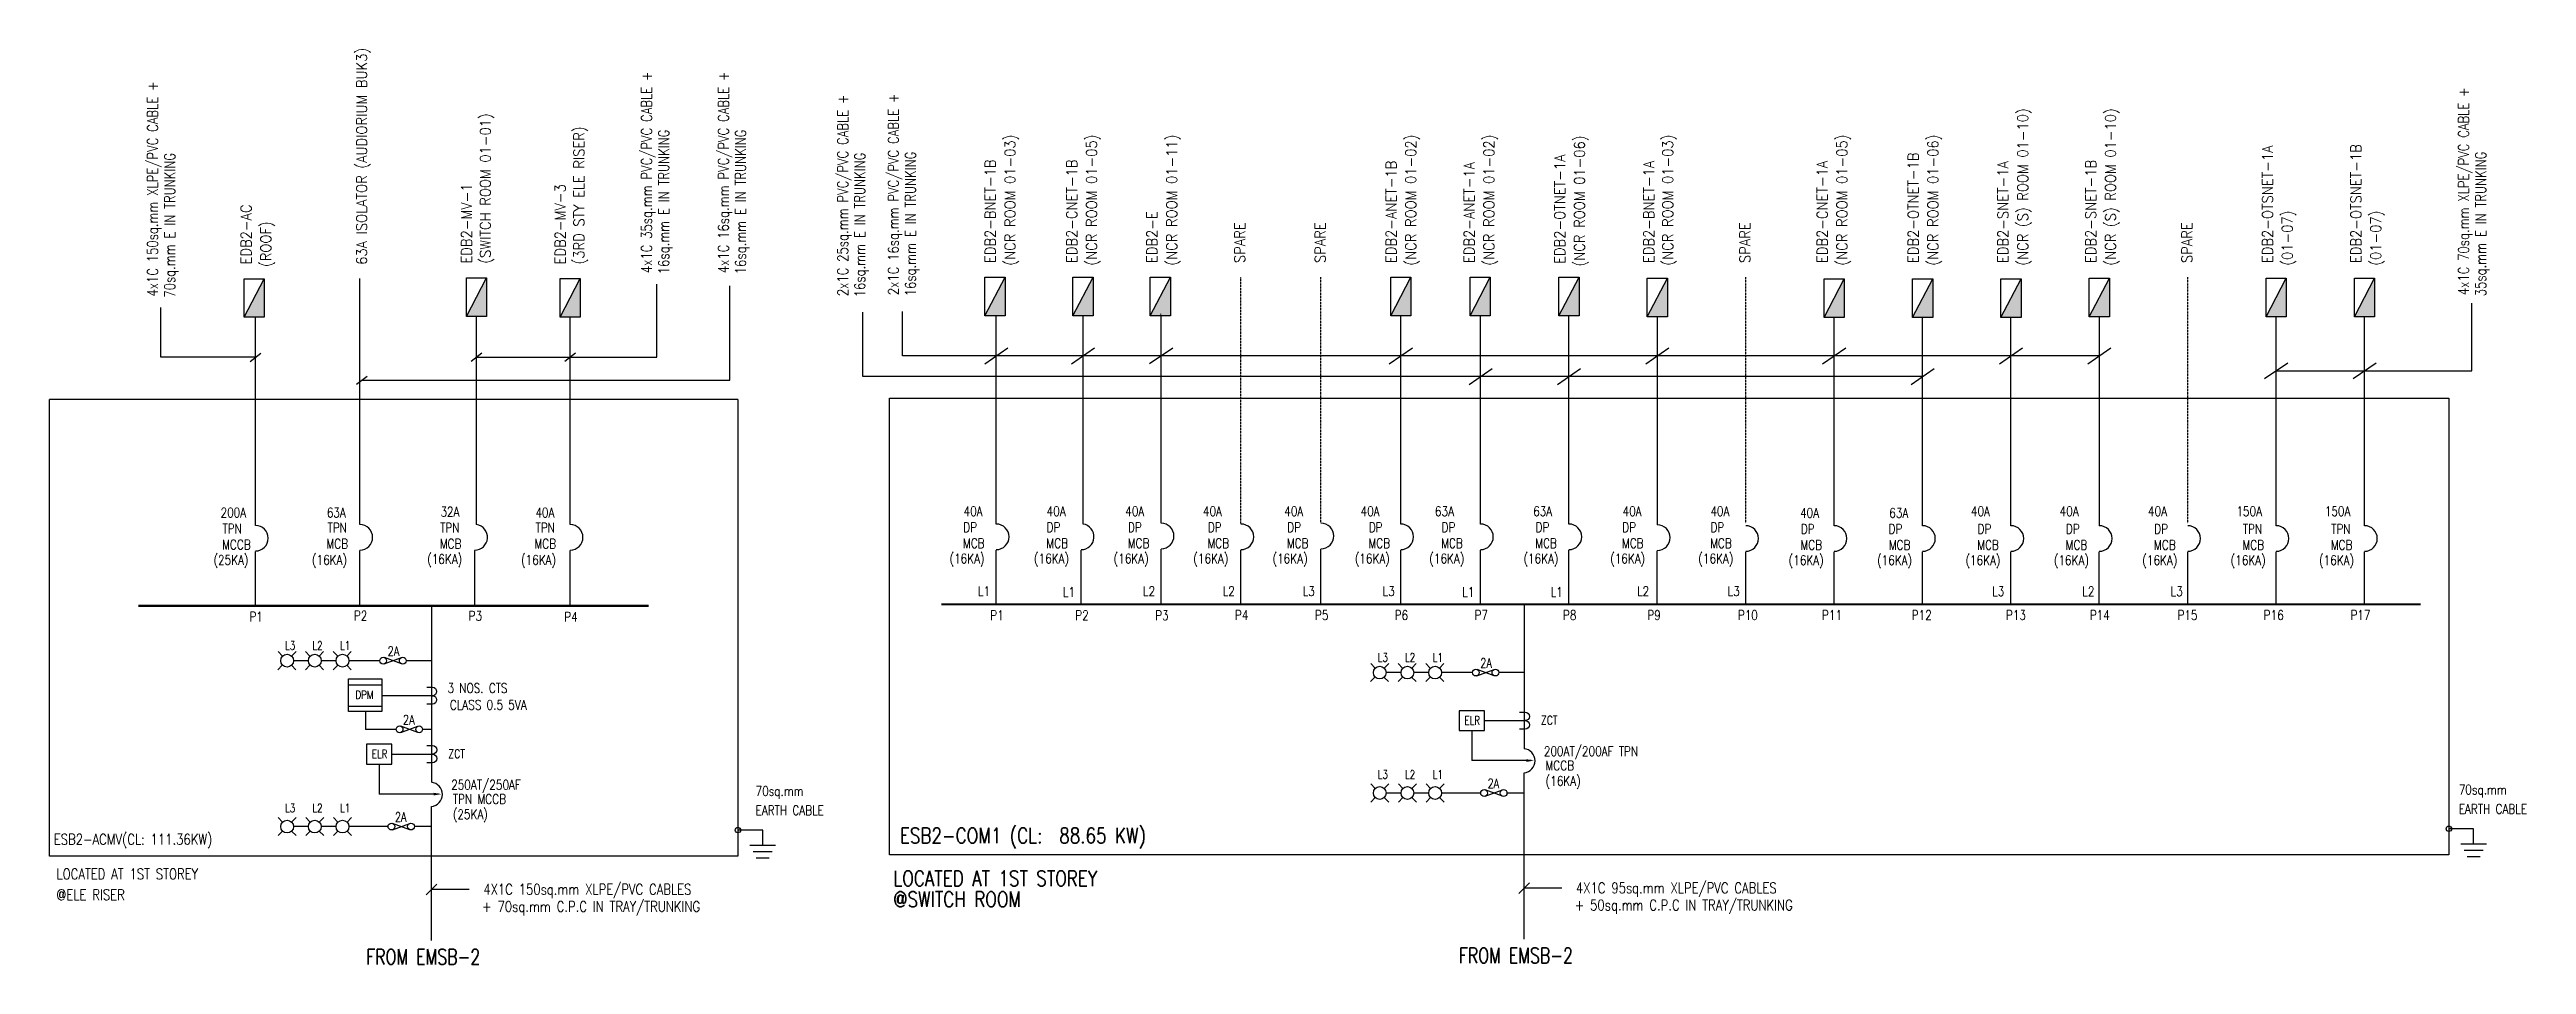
# Model space of a CAD drawing. Header units: millimetres. Extents: x 342787 to 562436, y 253179 to 528288.
# Drawn here: x 411978 to 470125, y 374736 to 396211 of the extents above; entities that cross this region are included whole.
import ezdxf
from ezdxf.enums import TextEntityAlignment as Align

# ---------------------------------------------------------------- set-up
doc = ezdxf.new("R2010")
doc.units = ezdxf.units.MM
doc.header["$LTSCALE"] = 0.01
doc.linetypes.add('DASHED', pattern=[19.05, 12.7, -6.35])
for name, color, linetype in [('E-_ELEC----_E-', 3, 'Continuous'), ('E-_ELECSYBL_R-_N_ES9', 7, 'Continuous'), ('ME-SLD', 7, 'Continuous')]:
    doc.layers.add(name, color=color, linetype=linetype)
doc.styles.add('100', font='romans.shx', dxfattribs={"width": 0.8, "height": 250})
doc.styles.add('A2', font='SIMPLEX.shx', dxfattribs={"width": 0.95, "height": 190})
doc.styles.add('PwNote', font='Romans.shx', dxfattribs={"width": 0.75, "bigfont": 'Special.shx'})
doc.styles.add('ROMANS', font='romans', dxfattribs={"width": 0.75})
doc.linetypes.add('communication_line', pattern='A,0.25,-0.2,0.25,-0.2,0.25,-0.2,0.25,-0.2,["C",Standard,S=0.1,R=0,X=-0.1,Y=-0.05],-0.075', length=1.875)

msp = doc.modelspace()

# ---------------------------------------------------------------- texts
for s, height, rotation, style, width, p in [('63A ISOLATOR (AUDIORIUM BUK3)', 250, 90, 'A2', 0.9, (419430, 391158)), ('4x1C 150sq.mm XLPE/PVC CABLE +', 250, 90, 'PwNote', 0.8, (414521, 390413, 11626)), ('4x1C 35sq.mm PVC/PVC CABLE +', 250, 90, 'PwNote', 0.8, (426119, 390963, 11626)), ('4x1C 16sq.mm PVC/PVC CABLE +', 250, 90, 'PwNote', 0.8, (427923, 390963, 11626)), ('(SWITCH ROOM 01-01)', 250, 90, 'A2', 0.9, (422333, 391185)), ('(3RD STY ELE RISER)', 250, 90, 'A2', 0.9, (424531, 391167)), ('16sq.mm E IN TRUNKING', 250, 90, 'PwNote', 0.8, (426522, 390938, 11626)), ('16sq.mm E IN TRUNKING', 250, 90, 'PwNote', 0.8, (428326, 390938, 11626)), ('70sq.mm E IN TRUNKING', 250, 90, 'PwNote', 0.8, (414924, 390388, 11626)), ('EDB2-AC', 250, 90, 'A2', 0.9, (416716, 391168)), ('EDB2-MV-1', 250, 90, 'A2', 0.9, (421893, 391188)), ('EDB2-MV-3', 250, 90, 'A2', 0.9, (424091, 391169)), ('(ROOF)', 250, 90, 'A2', 0.9, (417180, 391106)), ('200A', 225, 360, '100', 0.8, (415992, 385229)), ('TPN', 225, 360, '100', 0.8, (416037, 384854)), ('TPN', 225, 360, '100', 0.8, (418503, 384874)), ('63A', 225, 360, '100', 0.8, (418486, 385229)), ('TPN', 225, 360, '100', 0.8, (421147, 384874)), ('32A', 225, 360, '100', 0.8, (421154, 385249)), ('TPN', 225, 360, '100', 0.8, (423386, 384874)), ('40A', 225, 360, '100', 0.8, (423384, 385229)), ('(25KA)', 225, 360, '100', 0.8, (415825, 384119)), ('MCCB', 225, 360, '100', 0.8, (416028, 384479)), ('(16KA)', 225, 360, '100', 0.8, (418137, 384119)), ('MCB', 225, 360, '100', 0.8, (418476, 384499)), ('(16KA)', 225, 360, '100', 0.8, (420842, 384138)), ('MCB', 225, 360, '100', 0.8, (421139, 384499)), ('(16KA)', 225, 360, '100', 0.8, (423046, 384119)), ('MCB', 225, 360, '100', 0.8, (423360, 384499)), ('P1', 225, 360, '100', 0.8, (416670, 382787)), ('P2', 225, 360, '100', 0.8, (419121, 382811)), ('P3', 225, 360, '100', 0.8, (421816, 382807)), ('P4', 225, 360, '100', 0.8, (424059, 382784)), ('250AT/250AF ', 225, 360, '100', 0.8, (421406, 378841)), ('TPN MCCB', 225, 360, '100', 0.8, (421444, 378507)), ('70sq.mm', 225, 360, '100', 0.8, (428552, 378695)), ('(25KA)', 225, 360, '100', 0.8, (421444, 378150)), ('EARTH CABLE', 225, 360, '100', 0.8, (428552, 378242)), ('+ 70sq.mm C.P.C IN TRAY/TRUNKING', 250, 360, 'PwNote', 0.8, (422134, 375972, -11626)), ('4X1C 150sq.mm XLPE/PVC CABLES', 250, 360, 'PwNote', 0.8, (422160, 376375, -11626))]:
    msp.add_text(s, height=height, rotation=rotation, dxfattribs=dict(style=style, width=width)).set_placement(p)
at = {"color": 7}
for s, height, rotation, style, width, p in [('2x1C 25sq.mm PVC/PVC CABLE +', 250, 90, 'PwNote', 0.8, (430723, 390423, 11626)), ('2x1C 16sq.mm PVC/PVC CABLE +', 250, 90, 'PwNote', 0.8, (431911, 390446, 11626)), ('4x1C 70sq.mm XLPE/PVC CABLE +', 250, 90, 'PwNote', 0.8, (468772, 390446, 11626)), ('(NCR (S) ROOM 01-10)', 250, 90, 'A2', 0.9, (458423, 391138)), ('(NCR (S) ROOM 01-10)', 250, 90, 'A2', 0.9, (460485, 391138)), ('16sq.mm E IN TRUNKING', 250, 90, 'PwNote', 0.8, (431125, 390397, 11626)), ('16sq.mm E IN TRUNKING', 250, 90, 'PwNote', 0.8, (432314, 390420, 11626)), ('(NCR ROOM 01-03)', 250, 90, 'A2', 0.9, (434650, 391138)), ('(NCR ROOM 01-05)', 250, 90, 'A2', 0.9, (436564, 391138)), ('(NCR ROOM 01-11)', 250, 90, 'A2', 0.9, (438446, 391138)), ('(NCR ROOM 01-02)', 250, 90, 'A2', 0.9, (444059, 391138)), ('(NCR ROOM 01-02)', 250, 90, 'A2', 0.9, (445893, 391138)), ('EDB2-OTNET-1A', 250, 90, 'A2', 0.9, (447555, 391181)), ('(NCR ROOM 01-06)', 250, 90, 'A2', 0.9, (448019, 391118)), ('(NCR ROOM 01-03)', 250, 90, 'A2', 0.9, (450090, 391138)), ('(NCR ROOM 01-05)', 250, 90, 'A2', 0.9, (454181, 391138)), ('EDB2-OTNET-1B', 250, 90, 'A2', 0.9, (455853, 391200)), ('(NCR ROOM 01-06)', 250, 90, 'A2', 0.9, (456317, 391138)), ('EDB2-OTSNET-1A', 250, 90, 'A2', 0.9, (464171, 391200)), ('EDB2-OTSNET-1B', 250, 90, 'A2', 0.9, (466247, 391200)), ('35sq.mm E IN TRUNKING', 250, 90, 'PwNote', 0.8, (469175, 390420, 11626)), ('EDB2-BNET-1B', 250, 90, 'A2', 0.9, (434186, 391200)), ('EDB2-CNET-1B', 250, 90, 'A2', 0.9, (436100, 391200)), ('EDB2-ANET-1B', 250, 90, 'A2', 0.9, (443595, 391200)), ('EDB2-ANET-1A', 250, 90, 'A2', 0.9, (445429, 391200)), ('EDB2-BNET-1A', 250, 90, 'A2', 0.9, (449645, 391200)), ('EDB2-CNET-1A', 250, 90, 'A2', 0.9, (453717, 391200)), ('EDB2-SNET-1A', 250, 90, 'A2', 0.9, (457960, 391200)), ('EDB2-SNET-1B', 250, 90, 'A2', 0.9, (460021, 391200)), ('EDB2-E', 250, 90, 'A2', 0.9, (437982, 391200)), ('SPARE', 250, 90, 'A2', 0.9, (440044, 391200)), ('SPARE', 250, 90, 'A2', 0.9, (441932, 391201)), ('SPARE', 250, 90, 'A2', 0.9, (451903, 391201)), ('SPARE', 250, 90, 'A2', 0.9, (462279, 391201)), ('(01-07)', 250, 90, 'A2', 0.9, (464635, 391138)), ('(01-07)', 250, 90, 'A2', 0.9, (466710, 391138)), ('40A', 225, 360, '100', 0.8, (433434, 385261)), ('DP', 225, 360, '100', 0.8, (433427, 384886)), ('40A', 225, 360, '100', 0.8, (435385, 385261)), ('DP', 225, 360, '100', 0.8, (435386, 384886)), ('40A', 225, 360, '100', 0.8, (437230, 385261)), ('DP', 225, 360, '100', 0.8, (437296, 384886)), ('40A', 225, 360, '100', 0.8, (439053, 385261)), ('DP', 225, 360, '100', 0.8, (439169, 384886)), ('40A', 225, 360, '100', 0.8, (440962, 385261)), ('DP', 225, 360, '100', 0.8, (441032, 384886)), ('40A', 225, 360, '100', 0.8, (442754, 385261)), ('DP', 225, 360, '100', 0.8, (442947, 384886)), ('63A', 225, 360, '100', 0.8, (444501, 385261)), ('DP', 225, 360, '100', 0.8, (444655, 384886)), ('63A', 225, 360, '100', 0.8, (446806, 385261)), ('DP', 225, 360, '100', 0.8, (446863, 384886)), ('40A', 225, 360, '100', 0.8, (448905, 385261)), ('DP', 225, 360, '100', 0.8, (448898, 384886)), ('40A', 225, 360, '100', 0.8, (450968, 385261)), ('DP', 225, 360, '100', 0.8, (450969, 384886)), ('40A', 225, 360, '100', 0.8, (453072, 385222)), ('DP', 225, 360, '100', 0.8, (453089, 384847)), ('DP', 225, 360, '100', 0.8, (455151, 384847)), ('63A', 225, 360, '100', 0.8, (455166, 385222)), ('40A', 225, 360, '100', 0.8, (457082, 385261)), ('DP', 225, 360, '100', 0.8, (457239, 384847)), ('40A', 225, 360, '100', 0.8, (459165, 385261)), ('DP', 225, 360, '100', 0.8, (459314, 384847)), ('40A', 225, 360, '100', 0.8, (461240, 385261)), ('DP', 225, 360, '100', 0.8, (461389, 384847)), ('150A', 225, 360, '100', 0.8, (463315, 385261)), ('TPN', 225, 360, '100', 0.8, (463465, 384847)), ('150A', 225, 360, '100', 0.8, (465391, 385261)), ('TPN', 225, 360, '100', 0.8, (465540, 384847)), ('(16KA)', 225, 360, '100', 0.8, (433104, 384151)), ('MCB', 225, 360, '100', 0.8, (433419, 384511)), ('(16KA)', 225, 360, '100', 0.8, (435087, 384151)), ('MCB', 225, 360, '100', 0.8, (435377, 384511)), ('(16KA)', 225, 360, '100', 0.8, (436957, 384151)), ('MCB', 225, 360, '100', 0.8, (437288, 384511)), ('(16KA)', 225, 360, '100', 0.8, (438828, 384151)), ('MCB', 225, 360, '100', 0.8, (439160, 384511)), ('(16KA)', 225, 360, '100', 0.8, (440687, 384151)), ('MCB', 225, 360, '100', 0.8, (441023, 384511)), ('(16KA)', 225, 360, '100', 0.8, (442618, 384151)), ('MCB', 225, 360, '100', 0.8, (442939, 384511)), ('(16KA)', 225, 360, '100', 0.8, (444367, 384151)), ('MCB', 225, 360, '100', 0.8, (444646, 384511)), ('(16KA)', 225, 360, '100', 0.8, (446578, 384151)), ('MCB', 225, 360, '100', 0.8, (446854, 384511)), ('(16KA)', 225, 360, '100', 0.8, (448613, 384151)), ('MCB', 225, 360, '100', 0.8, (448889, 384511)), ('(16KA)', 225, 360, '100', 0.8, (450684, 384151)), ('MCB', 225, 360, '100', 0.8, (450960, 384511)), ('(16KA)', 225, 360, '100', 0.8, (452804, 384112)), ('MCB', 225, 360, '100', 0.8, (453080, 384472)), ('(16KA)', 225, 360, '100', 0.8, (454879, 384112)), ('MCB', 225, 360, '100', 0.8, (455155, 384472)), ('(16KA)', 225, 360, '100', 0.8, (456954, 384112)), ('MCB', 225, 360, '100', 0.8, (457230, 384472)), ('(16KA)', 225, 360, '100', 0.8, (459029, 384112)), ('MCB', 225, 360, '100', 0.8, (459306, 384472)), ('(16KA)', 225, 360, '100', 0.8, (461105, 384112)), ('MCB', 225, 360, '100', 0.8, (461381, 384472)), ('(16KA)', 225, 360, '100', 0.8, (463180, 384112)), ('MCB', 225, 360, '100', 0.8, (463456, 384472)), ('(16KA)', 225, 360, '100', 0.8, (465255, 384112)), ('MCB', 225, 360, '100', 0.8, (465531, 384472)), ('L1', 225, 360, '100', 0.8, (433774, 383385)), ('L1', 225, 360, '100', 0.8, (435769, 383365)), ('L2', 225, 360, '100', 0.8, (437646, 383385)), ('L2', 225, 360, '100', 0.8, (439519, 383385)), ('L3', 225, 360, '100', 0.8, (441397, 383385)), ('L3', 225, 360, '100', 0.8, (443270, 383385)), ('L1', 225, 360, '100', 0.8, (445143, 383365)), ('L1', 225, 360, '100', 0.8, (447218, 383365)), ('L2', 225, 360, '100', 0.8, (449246, 383385)), ('L3', 225, 360, '100', 0.8, (451371, 383385)), ('L3', 225, 360, '100', 0.8, (457581, 383382)), ('L2', 225, 360, '100', 0.8, (459695, 383382)), ('L3', 225, 360, '100', 0.8, (461770, 383382)), ('P1', 225, 360, '100', 0.8, (434060, 382820)), ('P2', 225, 360, '100', 0.8, (436055, 382820)), ('P3', 225, 360, '100', 0.8, (437932, 382816)), ('P4', 225, 360, '100', 0.8, (439805, 382824)), ('P5', 225, 360, '100', 0.8, (441683, 382824)), ('P6', 225, 360, '100', 0.8, (443556, 382824)), ('P7', 225, 360, '100', 0.8, (445429, 382824)), ('P8', 225, 360, '100', 0.8, (447504, 382824)), ('P9', 225, 360, '100', 0.8, (449488, 382824)), ('P10', 225, 360, '100', 0.8, (451612, 382824)), ('P11', 225, 360, '100', 0.8, (453587, 382824)), ('P12', 225, 360, '100', 0.8, (455693, 382824)), ('P13', 225, 360, '100', 0.8, (457904, 382824)), ('P14', 225, 360, '100', 0.8, (459873, 382824)), ('P15', 225, 360, '100', 0.8, (461932, 382824)), ('P16', 225, 360, '100', 0.8, (463954, 382824)), ('P17', 225, 360, '100', 0.8, (465993, 382824)), ('200AT/200AF TPN', 225, 360, '100', 0.8, (447057, 379628)), ('MCCB', 225, 360, '100', 0.8, (447094, 379294)), ('(16KA)', 225, 360, '100', 0.8, (447098, 378930)), ('70sq.mm', 225, 360, '100', 0.8, (468535, 378728)), ('EARTH CABLE', 225, 360, '100', 0.8, (468535, 378274)), ('+ 50sq.mm C.P.C IN TRAY/TRUNKING', 250, 360, 'PwNote', 0.8, (447784, 376005, -11626)), ('4X1C 95sq.mm XLPE/PVC CABLES', 250, 360, 'PwNote', 0.8, (447810, 376408, -11626))]:
    msp.add_text(s, height=height, rotation=rotation, dxfattribs=dict(at, style=style, width=width)).set_placement(p)
for s, height, style, width, p in [('L3', 200, 'ROMANS', 0.75, (417507, 382122, 0)), ('L2', 200, 'ROMANS', 0.75, (418149, 382122, 0)), ('L1', 200, 'ROMANS', 0.75, (418799, 382122, 0)), ('DPM', 186.6, '100', 0.8, (419159, 380973, 0)), ('L3', 200, 'ROMANS', 0.75, (417507, 378308, 0)), ('L2', 200, 'ROMANS', 0.75, (418149, 378308, 0)), ('L1', 200, 'ROMANS', 0.75, (418799, 378308, 0)), ('ESB2-ACMV(CL: 111.36KW)', 250, 'PwNote', 0.8, (412079, 377549)), ('LOCATED AT 1ST STOREY', 250, 'PwNote', 0.8, (412141, 376737)), ('@ELE RISER', 250, 'PwNote', 0.8, (412141, 376247)), ('FROM EMSB-2', 360, 'PwNote', 0.75, (419415, 374736, -11626))]:
    msp.add_text(s, height=height, dxfattribs=dict(style=style, width=width)).set_placement(p)
at = {"style": 'ROMANS', "width": 0.75}
for s, height, p in [('2A', 225, (420052, 381977, 0)), ('2A', 225, (420412, 380366, 0)), ('ELR', 200, (419726, 379577, 0)), ('2A', 225, (420221, 378084, 0))]:
    msp.add_text(s, height=height, dxfattribs=at).set_placement(p, align=Align.CENTER)
at = {"color": 7, "width": 0.75}
for s, height, style, p in [('L3', 200, 'ROMANS', (443157, 381843, 0)), ('L2', 200, 'ROMANS', (443799, 381843, 0)), ('L1', 200, 'ROMANS', (444449, 381843, 0)), ('L3', 200, 'ROMANS', (443157, 379096, 0)), ('L2', 200, 'ROMANS', (443799, 379096, 0)), ('L1', 200, 'ROMANS', (444449, 379096, 0)), ('FROM EMSB-2', 360, 'PwNote', (445066, 374769, -11626))]:
    msp.add_text(s, height=height, dxfattribs=dict(at, style=style)).set_placement(p)
at = {"color": 7, "style": 'ROMANS', "width": 0.75}
for s, height, p in [('2A', 225, (445702, 381698, 0)), ('ELR', 200, (445376, 380364, 0)), ('2A', 225, (445871, 378871, 0))]:
    msp.add_text(s, height=height, dxfattribs=at).set_placement(p, align=Align.CENTER)
at = {"color": 7, "style": 'ROMANS', "width": 0.8}
msp.add_text('ZCT', height=200, dxfattribs=at).set_placement((447185, 380469, 0), align=Align.MIDDLE)
at = {"style": 'ROMANS', "width": 0.8}
msp.add_text('ZCT', height=200, dxfattribs=at).set_placement((421535, 379682, 0), align=Align.MIDDLE)
at = {"color": 7, "ltscale": 1.5, "style": 'PwNote', "width": 0.8}
for s, p in [('ESB2-COM1 (CL:  88.65 KW)', (431941, 377581)), ('LOCATED AT 1ST STOREY', (431786, 376577)), ('@SWITCH ROOM', (431786, 376086))]:
    msp.add_text(s, height=360, dxfattribs=at).set_placement(p)
at = {"layer": 'ME-SLD', "color": 7, "style": 'ROMANS', "width": 0.8}
for s, p in [('3 NOS. CTS', (421318, 381225)), ('CLASS 0.5 5VA', (421375, 380828))]:
    msp.add_text(s, height=225, dxfattribs=at).set_placement(p, align=Align.MIDDLE_LEFT)

# ---------------------------------------------------------------- blocks, each defined once
blk = doc.blocks.new('DB')
at = {"layer": 'E-_ELEC----_E-'}
blk.add_hatch(color=0, dxfattribs=at).paths.add_polyline_path([(0, 0), (400, 0), (400, 209)])
at = {"layer": 'E-_ELEC----_E-', "color": 0, "linetype": 'Continuous'}
for p, q in [((400, 209), (0, 209)), ((0, 209), (0, 0)), ((0, 0), (400, 0)), ((400, 0), (400, 209))]:
    blk.add_line(p, q, dxfattribs=at)
at = {"layer": 'E-_ELEC----_E-', "color": 0}
blk.add_line((400, 209), (0, 0), dxfattribs=at)
blk = doc.blocks.new('ELEC0333')
at = {"layer": 'E-_ELECSYBL_R-_N_ES9'}
blk.add_lwpolyline([(-1.3, 2), (0, 2, -1), (0, 0, -1), (0, -2), (-1.3, -2)], format="xyb", dxfattribs=at)
blk = doc.blocks.new('ELEC0302')
at = {"color": 0}
blk.add_arc((20, 0), 300, 275.73917, 84.26083, dxfattribs=at)

# ---------------------------------------------------------------- linework, layer by layer
at = {"color": 7}
for p, q in [((419263, 385061), (419263, 390834)), ((416811, 385041), (416811, 389926)), ((422001, 385061), (422001, 389946)), ((424200, 385061), (424199, 389928)), ((434202, 385073), (434202, 389958)), ((436240, 385073), (436240, 389958)), ((438066, 389991, 11626), (438066, 390005, 11626)), ((416685, 388892), (416937, 389084)), ((421875, 388896), (422127, 389089)), ((424073, 388897), (424326, 389089)), ((433931, 388837), (434472, 389212)), ((435969, 388837), (436510, 389212)), ((437803, 388838), (438344, 389213)), ((443429, 388837), (443970, 389212)), ((449452, 388837), (449993, 389212)), ((453602, 388837), (454144, 389212)), ((457753, 388837), (458294, 389212)), ((459828, 388837), (460369, 389212)), ((419180, 388354), (419432, 388546)), ((445302, 388346), (445843, 388722)), ((447377, 388346), (447918, 388722)), ((455678, 388346), (456219, 388722)), ((463978, 388486), (464520, 388861)), ((466053, 388486), (466595, 388861)), ((416811, 383135), (416811, 384429)), ((419263, 383155), (419263, 384449)), ((421958, 383155), (421958, 384449)), ((424200, 383155), (424200, 384449)), ((434202, 383168), (434202, 384461)), ((436196, 383168), (436196, 384461)), ((438074, 383187), (438074, 384481)), ((439947, 383168), (439947, 384461)), ((441825, 383187), (441825, 384481)), ((443698, 383168), (443698, 384461)), ((445571, 383168), (445571, 384461)), ((447646, 383168), (447646, 384461)), ((449721, 383187), (449721, 384442)), ((451796, 383187), (451796, 384422)), ((453871, 383187), (453871, 384422)), ((455947, 383187), (455947, 384422)), ((458022, 383187), (458022, 384422)), ((460097, 383187), (460097, 384422)), ((462172, 383187), (462172, 384422)), ((464247, 383187), (464247, 384422)), ((466323, 383187), (466323, 384422)), ((420942, 383155), (420942, 379013, 0)), ((446592, 383187), (446592, 379800, 0)), ((417449, 381972, 0), (417343, 382079, 0)), ((417661, 381972, 0), (417767, 382079, 0)), ((418092, 381972, 0), (417986, 382079, 0)), ((418304, 381972, 0), (418410, 382079, 0)), ((418742, 381972, 0), (418636, 382079, 0)), ((418954, 381972, 0), (419060, 382079, 0)), ((417442, 381760, 0), (417335, 381654, 0)), ((417654, 381760, 0), (417760, 381654, 0)), ((418052, 381866, 0), (417707, 381866, 0)), ((418092, 381760, 0), (417985, 381654, 0)), ((418304, 381760, 0), (418410, 381654, 0)), ((418700, 381866, 0), (418355, 381866, 0)), ((418742, 381760, 0), (418635, 381654, 0)), ((418954, 381760, 0), (419060, 381654, 0)), ((419728, 381866, 0), (419005, 381866, 0)), ((419837, 381792, 0), (420242, 381941, 0)), ((420241, 381792, 0), (419838, 381940, 0)), ((420942, 381866, 0), (420348, 381866, 0)), ((443092, 381481, 0), (442986, 381375, 0)), ((443099, 381693, 0), (442993, 381799, 0)), ((443304, 381481, 0), (443410, 381375, 0)), ((443311, 381693, 0), (443417, 381799, 0)), ((443702, 381587, 0), (443357, 381587, 0)), ((443742, 381693, 0), (443636, 381799, 0)), ((443742, 381481, 0), (443636, 381375, 0)), ((443954, 381481, 0), (444060, 381375, 0)), ((443955, 381693, 0), (444061, 381799, 0)), ((444350, 381587, 0), (444005, 381587, 0)), ((444392, 381693, 0), (444286, 381799, 0)), ((444392, 381481, 0), (444286, 381375, 0)), ((444604, 381481, 0), (444710, 381375, 0)), ((444605, 381693, 0), (444711, 381799, 0)), ((445378, 381587, 0), (444655, 381587, 0)), ((445487, 381513, 0), (445893, 381662, 0)), ((445891, 381513, 0), (445489, 381661, 0)), ((446592, 381587, 0), (445999, 381587, 0)), ((445669, 380459, 0), (446617, 380459, 0)), ((445367, 380228, 0), (445367, 379522, 0)), ((419717, 379440, 0), (419717, 378735, 0)), ((420018, 379672, 0), (420967, 379672, 0)), ((446759, 379522, 0), (445367, 379522, 0)), ((421108, 378735, 0), (419717, 378735, 0)), ((443099, 378866, 0), (442993, 378972, 0)), ((443099, 378654, 0), (442993, 378548, 0)), ((443311, 378866, 0), (443417, 378972, 0)), ((443311, 378654, 0), (443417, 378548, 0)), ((443705, 378760, 0), (443355, 378760, 0)), ((443749, 378866, 0), (443643, 378972, 0)), ((443749, 378654, 0), (443643, 378548, 0)), ((443961, 378866, 0), (444067, 378972, 0)), ((443961, 378654, 0), (444067, 378548, 0)), ((444355, 378760, 0), (444005, 378760, 0)), ((444399, 378866, 0), (444293, 378972, 0)), ((444399, 378654, 0), (444293, 378548, 0)), ((444611, 378866, 0), (444717, 378972, 0)), ((444611, 378654, 0), (444717, 378548, 0)), ((445575, 378760, 0), (444655, 378760, 0)), ((445681, 378685, 0), (446087, 378834, 0)), ((446085, 378686, 0), (445682, 378834, 0)), ((446602, 378760, 0), (446192, 378760, 0)), ((417449, 378079, 0), (417343, 378185, 0)), ((417661, 378079, 0), (417767, 378185, 0)), ((418055, 377973, 0), (417705, 377973, 0)), ((418099, 378079, 0), (417993, 378185, 0)), ((418311, 378079, 0), (418417, 378185, 0)), ((418705, 377973, 0), (418355, 377973, 0)), ((418749, 378079, 0), (418643, 378185, 0)), ((418961, 378079, 0), (419067, 378185, 0)), ((419924, 377973, 0), (419005, 377973, 0)), ((420030, 377898, 0), (420436, 378047, 0)), ((420435, 377899, 0), (420032, 378047, 0)), ((420952, 377973, 0), (420542, 377973, 0)), ((417449, 377867, 0), (417343, 377761, 0)), ((417661, 377867, 0), (417767, 377761, 0)), ((418099, 377867, 0), (417993, 377761, 0)), ((418311, 377867, 0), (418417, 377761, 0)), ((418749, 377867, 0), (418643, 377761, 0)), ((418961, 377867, 0), (419067, 377761, 0)), ((428719, 377889), (428138, 377889)), ((428419, 377539), (429019, 377539)), ((428494, 377389), (428944, 377389)), ((428719, 377539), (428719, 377889)), ((468885, 377921), (468304, 377921)), ((468585, 377571), (469185, 377571)), ((468660, 377421), (469110, 377421)), ((468885, 377571), (468885, 377921)), ((428569, 377239), (428869, 377239)), ((468735, 377271), (469035, 377271)), ((420821, 376372, -23253), (421071, 376622, -23253)), ((421828, 376497, -11626), (420946, 376497, -11626)), ((446471, 376404, -23253), (446722, 376655, -23253)), ((447479, 376530, -11626), (446597, 376530, -11626))]:
    msp.add_line(p, q, dxfattribs=at)
at = {"linetype": 'DASHED', "ltscale": 10}
for p, q in [((439947, 385073), (439947, 390866)), ((441825, 385093), (441825, 390866)), ((451796, 385093), (451796, 390866)), ((462172, 385093), (462172, 390866))]:
    msp.add_line(p, q, dxfattribs=at)
at = {"color": 7, "ltscale": 2500}
for p, q in [((438074, 385093), (438073, 389960)), ((443699, 385073), (443699, 389958)), ((445572, 385073), (445572, 389959)), ((447647, 385073), (447647, 389958)), ((449723, 385054), (449723, 389939)), ((453873, 385034), (453873, 389919)), ((455948, 385034), (455948, 389919)), ((458023, 385034), (458023, 389919)), ((460099, 385034), (460099, 389919)), ((464249, 385034), (464249, 389919)), ((466324, 385034), (466324, 389919))]:
    msp.add_line(p, q, dxfattribs=at)
at = {"color": 7, "ltscale": 1.5}
for p, q in [((411978, 377279), (411978, 388000)), ((428138, 388000), (411978, 388000)), ((428138, 388000), (428138, 377279)), ((428138, 377279), (411978, 377279))]:
    msp.add_line(p, q, dxfattribs=at)
for p, q in [((418993, 381301, 0), (419777, 381301, 0)), ((420965, 381044, 0), (419777, 381044, 0)), ((418993, 380795, 0), (419777, 380795, 0)), ((419397, 380671, 0), (419397, 380255, 0)), ((420222, 380180, 0), (420627, 380329, 0)), ((420626, 380181, 0), (420223, 380329, 0)), ((420116, 380255, 0), (419397, 380255, 0)), ((420942, 380255, 0), (420733, 380255, 0))]:
    msp.add_line(p, q)
at = {"color": 7, "ltscale": 2500}
for points in [[(419306, 388450), (427947, 388450), (427947, 390661)], [(422001, 388991), (426236, 388992), (426236, 390701)]]:
    msp.add_lwpolyline(points, dxfattribs=at)
at = {"color": 7}
for points in [[(464249, 388673), (468842, 388673), (468842, 390261)], [(416811, 388988), (414592, 388988), (414592, 390160)], [(455948, 388534), (431072, 388534), (431072, 390043)], [(460099, 389024), (431998, 389024), (431998, 390066)]]:
    msp.add_lwpolyline(points, dxfattribs=at)
msp.add_lwpolyline([(431699, 388032), (468304, 388032), (468304, 377311), (431699, 377311)], close=True, dxfattribs=at)
at = {"color": 7, "const_width": 50}
for points in [[(432913, 383187), (467642, 383187)], [(414063, 383155), (426044, 383155)]]:
    msp.add_lwpolyline(points, dxfattribs=at)
at = {"elevation": 0}
msp.add_lwpolyline([(418993, 381442), (419777, 381442), (419777, 380671), (418993, 380671)], close=True, dxfattribs=at)
at = {"color": 7, "elevation": 0}
for points in [[(445667, 380228), (445667, 380691), (445067, 380691), (445067, 380228)], [(420017, 379440), (420017, 379904), (419417, 379904), (419417, 379440)]]:
    msp.add_lwpolyline(points, close=True, dxfattribs=at)
at = {"color": 7, "elevation": -11626}
for points in [[(446597, 375327), (446597, 379232)], [(420946, 375295), (420946, 378445)]]:
    msp.add_lwpolyline(points, dxfattribs=at)
at = {"color": 7}
for centre, radius in [((417555, 381866, 0), 150), ((418205, 381866, 0), 150), ((418855, 381866, 0), 150), ((419810, 381866, 0), 79.2), ((420269, 381866, 0), 79.2), ((443205, 381587, 0), 150), ((443855, 381587, 0), 150), ((444505, 381587, 0), 150), ((445460, 381587, 0), 79.2), ((445920, 381587, 0), 79.2), ((443205, 378760, 0), 150), ((443855, 378760, 0), 150), ((444505, 378760, 0), 150), ((445654, 378760, 0), 79.2), ((446113, 378760, 0), 79.2), ((417555, 377973, 0), 150), ((418205, 377973, 0), 150), ((418855, 377973, 0), 150), ((420004, 377973, 0), 79.2), ((420463, 377973, 0), 79.2), ((468304, 377921), 63.8), ((428138, 377889), 63.8)]:
    msp.add_circle(centre, radius, dxfattribs=at)
for centre in [(420195, 380255, 0), (420654, 380255, 0)]:
    msp.add_circle(centre, 79.2)
for centre, radius, start, end in [((416811, 384741), 300, 270, 90), ((419263, 384761), 300, 270, 90), ((421956, 384762), 302, 270.31888, 81.43734), ((424200, 384761), 300, 270, 90), ((434202, 384773), 300, 270, 90), ((436195, 384775), 302, 270.31888, 81.43734), ((438074, 384793), 300, 270, 90), ((439947, 384773), 300, 270, 90), ((441825, 384793), 300, 270, 90), ((443698, 384773), 300, 270, 90), ((445571, 384773), 300, 270, 90), ((447646, 384773), 300, 270, 90), ((449721, 384754), 300, 270, 90), ((451796, 384734), 300, 270, 90), ((453871, 384734), 300, 270, 90), ((455947, 384734), 300, 270, 90), ((458022, 384734), 300, 270, 90), ((460097, 384734), 300, 270, 90), ((462172, 384734), 300, 270, 90), ((464247, 384734), 300, 270, 90), ((466323, 384734), 300, 270, 90)]:
    msp.add_arc(centre, radius, start, end, dxfattribs=at)
for points in [[(446646, 379553, 0), (446646, 379491, 0), (446831, 379522, 0)], [(420996, 378766, 0), (420996, 378704, 0), (421181, 378735, 0)]]:
    msp.add_solid(points, dxfattribs=at)

# ---------------------------------------------------------------- block references
at = {"color": 7, "linetype": 'Continuous', "lineweight": 0, "xscale": -2.267999999807214, "yscale": 2.2680000000164, "zscale": -2.267999999807214, "rotation": 90}
for p in [(417020, 390833), (422237, 390853), (424435, 390834), (434411, 390866), (436476, 390866), (438293, 390867), (443936, 390866), (445800, 390866), (447884, 390866), (449959, 390846), (454109, 390827), (456185, 390827), (458260, 390827), (460335, 390846), (464485, 390846), (466561, 390846)]:
    msp.add_blockref('DB', p, dxfattribs=at)
at = {"xscale": 100, "yscale": 100, "zscale": 100}
msp.add_blockref('ELEC0333', (420965, 381044, 0), dxfattribs=at)
at = {"color": 7, "xscale": 100, "yscale": 100, "zscale": 100}
for p in [(446617, 380459, 0), (420967, 379672, 0)]:
    msp.add_blockref('ELEC0333', p, dxfattribs=at)
at = {"color": 7, "linetype": 'communication_line', "xscale": 0.9525000000008744, "yscale": 0.9525000000008744, "zscale": 0.9525000000008744}
for p in [(446545, 379516, 0), (420894, 378728, 0)]:
    msp.add_blockref('ELEC0302', p, dxfattribs=at)

msp.set_redraw_order([(e.dxf.handle, doc.entitydb.next_handle()) for e in msp.query("TEXT MTEXT ATTDEF DIMENSION ARC_DIMENSION")])  # texts and dimensions are drawn at this point

doc.saveas('drawing.dxf')
